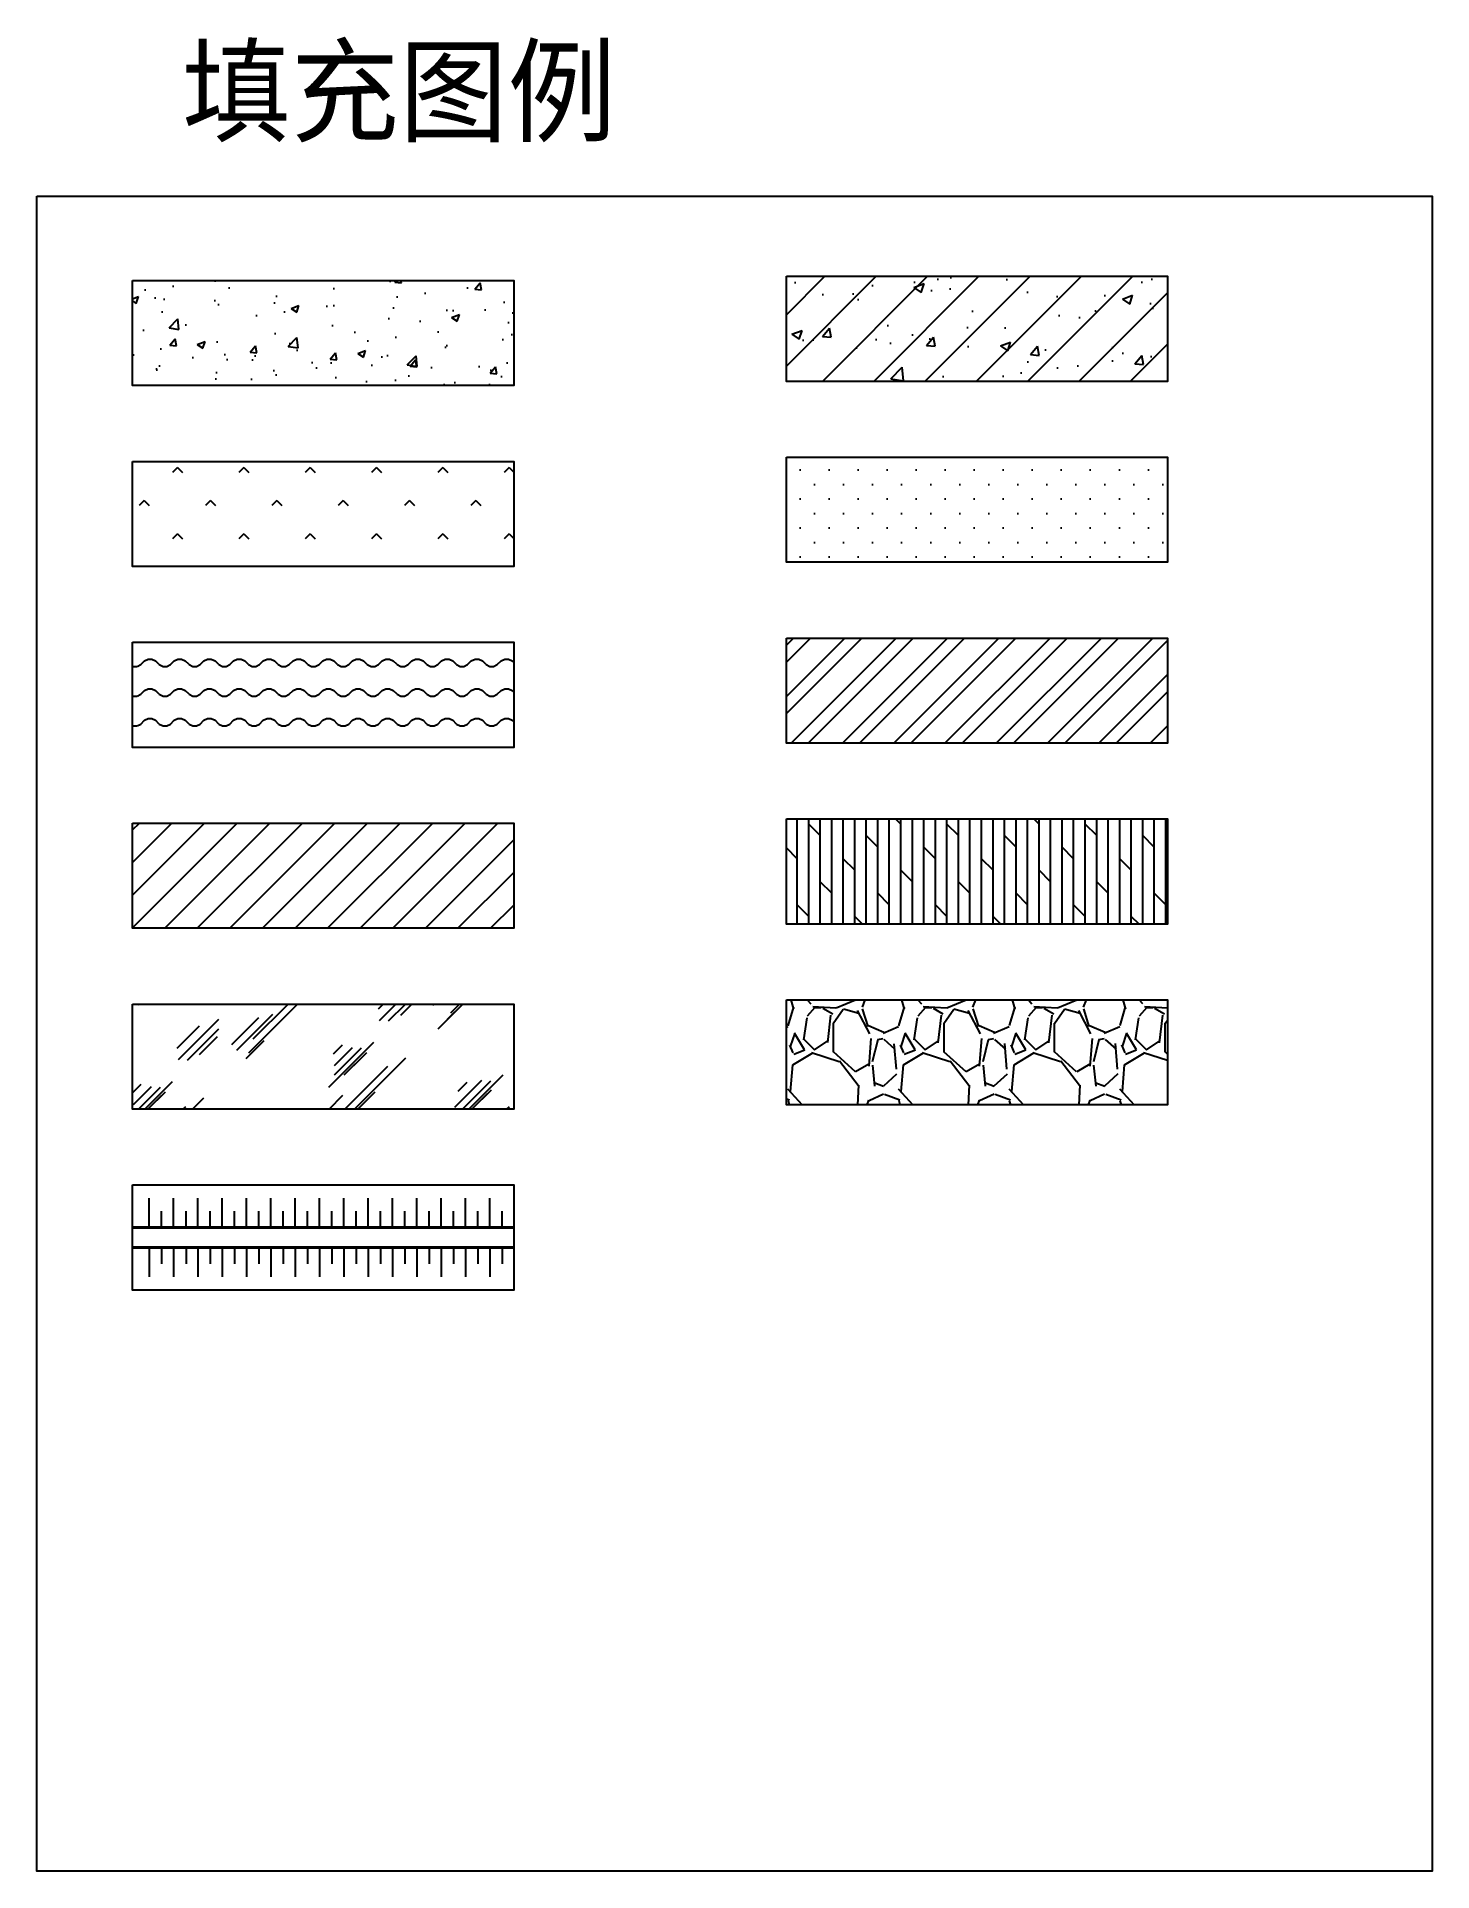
# Model space of a CAD drawing. Extents: x -231680 to 311509, y 18389 to 315840.
# Drawn here: x 111646 to 136646, y 73703 to 106556 of the extents above; entities that cross this region are included whole.
import ezdxf
from ezdxf.enums import TextEntityAlignment as Align

# ---------------------------------------------------------------- set-up
doc = ezdxf.new("R2010")
doc.units = 0
doc.header["$LTSCALE"] = 1000
doc.layers.add('L-TEXT文字标注', color=7, linetype='Continuous')
doc.styles.get("Standard").update_dxf_attribs({"font": ''})
doc.styles.get('Standard').set_extended_font_data('SimSun')

msp = doc.modelspace()

# ---------------------------------------------------------------- texts
at = {"layer": 'L-TEXT文字标注', "width": 0.95}
msp.add_text('填充图例', height=1500, dxfattribs=at).set_placement((118138.5, 105609), align=Align.MIDDLE)

# ---------------------------------------------------------------- blocks, each defined once
blk = doc.blocks.new('*U28')
for points in [[(-112, -262), (-112, 262)], [(112, -262), (112, 30)]]:
    blk.add_lwpolyline(points)
blk = doc.blocks.new('*U29')
at = {"color": 0, "linetype": 'ByBlock', "lineweight": -2, "transparency": 16777216}
for p in [(0, 0), (436, 0), (871, 0), (1307, 0), (1743, 0), (2178, 0), (2614, 0), (3050, 0), (3485, 0), (3921, 0), (4357, 0), (4793, 0), (5228, 0), (5664, 0), (6100, 0)]:
    blk.add_blockref('*U28', p, dxfattribs=at)
blk = doc.blocks.new('*U30')
for points in [[(-112, -262), (-112, 262)], [(112, -262), (112, 30)]]:
    blk.add_lwpolyline(points)
blk = doc.blocks.new('*U31')
at = {"color": 0, "linetype": 'ByBlock', "lineweight": -2, "transparency": 16777216}
for p in [(0, 0), (436, 0), (871, 0), (1307, 0), (1743, 0), (2178, 0), (2614, 0), (3050, 0), (3485, 0), (3921, 0), (4357, 0), (4793, 0), (5228, 0), (5664, 0), (6100, 0)]:
    blk.add_blockref('*U30', p, dxfattribs=at)

# ---------------------------------------------------------------- hatches: boundary and pattern name
h = msp.add_hatch()
h.set_pattern_fill('混凝土', color=256, scale=200)
h.set_pattern_definition([(50, (0, 0), (1434.52, -125.504), [150, -1650]), (355, (0, 0), (-277.503, 1504.384), [120, -1320]), (100.4514, (119.5, -10.5), (1157.019, 1378.879), [127.48, -1402.284]), (46.1842, (0, 400), (2134.482, -331.038), [225, -2475]), (96.6356, (177.9, 372.4), (1869.325, 1948.236), [191.22, -2103.426]), (351.1842, (0, 400), (1869.324, 1948.237), [180, -1980]), (21, (200, 300), (1193.814, -805.238), [150, -1650]), (326, (200, 300), (486.63, 1450.3), [120, -1320]), (71.4514, (299.5, 232.9), (1680.445, 645.061), [127.48, -1402.284]), (37.5, (0, 0), (24.3197, 665.7877), [0, -1304, 0, -1340, 0, -1325]), (7.5, (0, 0), (526.139, 788.8234), [0, -764, 0, -1274, 0, -505]), (327.5, (-446, 0), (1067.6449, -45.1097), [0, -500, 0, -1560, 0, -2070]), (317.5, (-646, 0), (1166.3723, 200.21), [0, -650, 0, -1036, 0, -1470])])
h.paths.add_polyline_path([(113364.8, 102190), (120191.6, 102190), (120191.6, 100307.6), (113364.8, 100307.6)])
h = msp.add_hatch()
h.set_pattern_fill('钢筋混凝土', color=256, scale=260)
h.set_pattern_definition([(45, (11711, 13032), (-459.6194, 459.6194), []), (50, (11711, 13032), (1864.876, -163.156), [195, -2145]), (355, (11711, 13032), (-360.753, 1955.7), [156, -1716]), (100.4514, (11866.4, 13018.4), (1504.124, 1792.543), [165.724, -1822.97]), (46.1842, (11711, 13552), (2774.827, -430.35), [292.5, -3217.5]), (96.6356, (11942.2, 13516.2), (2430.123, 2532.706), [248.587, -2734.454]), (351.1842, (11711, 13552), (2430.12, 2532.71), [234, -2574]), (21, (11971, 13422), (1551.958, -1046.809), [195, -2145]), (326, (11971, 13422), (632.62, 1885.39), [156, -1716]), (71.4514, (12100.3, 13334.8), (2184.579, 838.58), [165.724, -1822.97]), (37.5, (11711, 13032), (31.6156, 865.524), [0, -1695.2, 0, -1742, 0, -1722.5]), (7.5, (11711, 13032), (683.981, 1025.4705), [0, -993.2, 0, -1656.2, 0, -656.5]), (327.5, (11131.2, 13032), (1387.9383, -58.6427), [0, -650, 0, -2028, 0, -2691]), (317.5, (10871.2, 13032), (1516.284, 260.273), [0, -845, 0, -1346.8, 0, -1911])])
h.paths.add_polyline_path([(125075.8, 102265.5), (131902.6, 102265.5), (131902.6, 100383.1), (125075.8, 100383.1)])
h = msp.add_hatch()
h.set_pattern_fill('牧场', color=256, scale=200)
h.set_pattern_definition([(225, (118.8, 237.6), (594, -594), [126.0064, -714.0364]), (315, (118.8, 237.6), (594, 594), [126.0064, -714.0364])])
h.paths.add_polyline_path([(113364.8, 98950.9), (120191.6, 98950.9), (120191.6, 97068.5), (113364.8, 97068.5)])
h = msp.add_hatch()
h.set_pattern_fill('沙地', color=256, scale=260)
h.set_pattern_definition([(0, (260, 260), (260, 260), [0, -520])])
h.paths.add_polyline_path([(125075.8, 99026.4), (131902.6, 99026.4), (131902.6, 97143.9), (125075.8, 97143.9)])
h = msp.add_hatch()
h.set_pattern_fill('水域', color=256, scale=260)
h.set_pattern_definition([(0, (0, 0), (0, 532.2834), [66.5354, -465.748]), (26.56505, (66.54, 0), (532.28348, 5e-06), [74.3889, -1115.8331]), (333.43495, (465.75, 33.27), (532.28348, -2e-07), [74.3889, -1115.8331]), (45, (133.07, 33.27), (0, 532.2835), [94.0953, -658.6672]), (135, (465.75, 33.27), (-532.2835, 6e-14), [94.0953, -658.6672]), (26.56505, (199.6, 99.8), (532.28348, 5e-06), [74.3889, -1115.8331]), (333.43495, (332.68, 133.07), (532.28348, -2e-07), [74.3889, -1115.8331]), (0, (266.14, 133.07), (0, 532.2834), [66.5354, -465.748])])
h.paths.add_polyline_path([(113364.8, 95711.8), (120191.6, 95711.8), (120191.6, 93829.3), (113364.8, 93829.3)])
h = msp.add_hatch()
h.set_pattern_fill('金属', color=256, scale=260)
h.set_pattern_definition([(45, (0, 0), (-459.6194, 459.6194), []), (45, (306.4, 0), (-459.6194, 459.6194), [])])
h.paths.add_polyline_path([(125075.8, 95787.2), (131902.6, 95787.2), (131902.6, 93904.8), (125075.8, 93904.8)])
h = msp.add_hatch()
h.set_pattern_fill('ANSI31', color=256, scale=260)
h.set_pattern_definition([(45, (0, 0), (-291.8583, 291.8583), [])])
h.paths.add_polyline_path([(113364.8, 92472.6), (120191.6, 92472.6), (120191.6, 90590.2), (113364.8, 90590.2)])
h = msp.add_hatch()
h.set_pattern_fill('DOLMIT', color=256, scale=260, angle=90)
h.set_pattern_definition([(90, (0, 0), (-206.37294, 1e-14), []), (135, (0, 0), (-412.7456, -412.7456), [291.8555, -583.7104])])
h.paths.add_polyline_path([(125075.8, 92548.1), (131902.6, 92548.1), (131902.6, 90665.6), (125075.8, 90665.6)])
h = msp.add_hatch()
h.set_pattern_fill('玻璃2', color=256, scale=190)
h.set_pattern_definition([(45, (228, 114), (0, 2901.966), [1140, -684, 1140, -684, 456, -994.235]), (45, (171, 171), (0, 2901.966), [912, -1140, 684, -684, 798, -880.235]), (45, (171, 342), (0, 2901.966), [684, -1368, 456, -684, 1026, -880.235]), (45, (342, 171), (0, 2901.966), [684, -1368, 570, -2476.235]), (45, (513, 342), (0, 2901.966), [342, -1710, 228, -2818.235]), (45, (228, 627), (0, 2901.966), [228, -1710, 228, -912, 570, -1450.235]), (45, (1254, 456), (0, 2901.966), [1140, -1710, 1368, -903.035]), (45, (1254, 285), (0, 2901.966), [1596, -1140, 1710, -675.035]), (45, (1539, 513), (0, -3224.407), [1140, -1596, 912, -1450.235]), (45, (1368, 855), (0, 2901.966), [570, -2280, 684, -1564.235]), (45, (1710, 684), (0, 2901.966), [456, -2280, 456, -1906.235])])
h.paths.add_polyline_path([(113364.8, 89233.5), (120191.6, 89233.5), (120191.6, 87351), (113364.8, 87351)])
h = msp.add_hatch()
h.set_pattern_fill('GRAVEL', color=256, scale=260, angle=90)
h.set_pattern_definition([(318.0128, (-1981.2, 1426.46), (17830.82191, -15849.61347), [266.542, -26387.79]), (274.9697, (-1783.08, 1248.16), (-1981.18602, 23774.43846), [457.396, -45282.12]), (222.5104, (-1743.46, 792.48), (21793.22129, 19811.98558), [322.516, -31929.066]), (357.2737, (-1248.16, 19.81), (-39623.98725, 1981.1914), [416.524, -41235.792]), (22.8337, (-832.1, 5e-14), (-23774.41352, -9906.028123), [408.435, -40435.044]), (87.2737, (-455.68, 158.5), (-1981.1914, -39623.98725), [416.524, -41235.792]), (127.6942, (-435.864, 574.55), (19811.98234, -25755.616272), [550.831, -54532.218]), (162.2553, (-772.67, 1010.41), (-43586.41264, 13868.42774), [520.042, -51484.134]), (211.4296, (-1267.97, 1168.91), (-25755.569705, -15849.604084), [417.934, -41375.49]), (265.2364, (-1624.58, 950.98), (1981.1814, 21793.18288), [477.136, -23379.642]), (312.3974, (-1664.21, 475.49), (21793.171647, -23774.400715), [617.04, -61087.104]), (228.8141, (-1228.34, 1981.2), (-11887.18171, -13868.39117), [210.604, -20849.868]), (261.4692, (-1367.03, 1822.7), (3962.409984, 25755.560685), [400.672, -39666.588]), (315, (-1426.5, 1426.5), (1981.199, -5e-13), [280.183, -2521.654]), (293.1986, (-1664.2, 1287.78), (-3962.41737, 9906.0334), [150.884, -14937.468]), (21.8014, (-1604.77, 1149.1), (-5943.6038, -1981.2014), [213.381, -10455.744]), (120.9638, (-1406.65, 1228.34), (-3962.4031, 5943.5937), [346.57, -11205.714]), (251.5651, (-1584.96, 1525.5), (1981.197, 3962.4018), [250.604, -6014.502]), (106.3895, (-1604.77, 1e-13), (-5943.58764, 19812.01093), [351.069, -34755.864]), (160.3462, (-1703.83, 336.8), (21793.16918, -7924.77792), [294.527, -29158.116]), (23.1986, (-1981.2, 1525.52), (-9906.0334, -3962.41737), [301.766, -14786.616]), (73.6105, (-1703.83, 1644.4), (-5943.58764, -19812.01093), [351.069, -34755.864]), (69.444, (-376.43, 2e-14), (-3962.3952, -9906.0123), [338.547, -16588.806]), (24.7751, (-257.56, 316.99), (-21793.18988, -9905.97691), [283.664, -28082.808]), (156.8014, (9e-14, 1545.34), (-9906.0334, 3962.41737), [301.766, -14786.616]), (107.354, (-277.37, 1664.21), (7924.78805, -25755.60139), [332.11, -32878.872]), (159.444, (4e-14, 574.55), (9906.0123, -3962.3952), [169.274, -16758.144]), (191.3099, (9e-14, 1426.46), (-7924.7746, -1981.1902), [101.022, -10001.16]), (255.9638, (-99.06, 1406.65), (1981.1966, 5943.6042), [408.435, -7760.26]), (276.009, (-198.12, 1010.41), (-1981.195373, 19811.970785), [378.508, -37472.292]), (33.6901, (-1228.34, 1228.34), (-3962.3962, -1981.2007), [285.733, -6857.588]), (83.1572, (-990.6, 1386.84), (3962.417746, 33680.41393), [498.854, -49386.48]), (150.9454, (-931.16, 1882.14), (13868.36694, -7924.78157), [203.976, -20193.732]), (180, (-1109.5, 1981.2), (-1981.2, -1981.2), [118.872, -1862.328]), (210.2564, (-257.56, 970.79), (13868.393, 7924.7832), [275.236, -27248.442]), (138.0128, (-495.3, 832.1), (-17830.82191, 15849.61347), [533.086, -26121.264]), (90, (-891.5, 1188.7), (-1981.2, 1981.2), [515.112, -1466.088]), (55.3048, (-891.54, 1703.83), (-13868.40132, -19811.96567), [313.256, -31012.254]), (344.0546, (-713.23, 1961.4), (7924.8189, -1981.20505), [288.467, -14134.926]), (297.646, (-435.86, 1882.14), (19812.01246, -37642.78678), [469.673, -46497.75]), (265.4261, (-217.93, 1466.09), (-1981.190415, -25755.60593), [496.883, -49191.324]), (265.4261, (-217.93, 1466.09), (-1981.190415, -25755.60593), [496.883, -49191.324])])
h.paths.add_polyline_path([(125075.8, 89308.9), (131902.6, 89308.9), (131902.6, 87426.5), (125075.8, 87426.5)])

# ---------------------------------------------------------------- linework, layer by layer
for points in [[(111646.2, 103703.4), (136646.2, 103703.4), (136646.2, 73703.4), (111646.2, 73703.4)], [(113364.8, 102190), (120191.6, 102190), (120191.6, 100307.6), (113364.8, 100307.6)], [(125075.8, 102265.5), (131902.6, 102265.5), (131902.6, 100383.1), (125075.8, 100383.1)], [(113364.8, 98950.9), (120191.6, 98950.9), (120191.6, 97068.5), (113364.8, 97068.5)], [(125075.8, 99026.4), (131902.6, 99026.4), (131902.6, 97143.9), (125075.8, 97143.9)], [(113364.8, 95711.8), (120191.6, 95711.8), (120191.6, 93829.3), (113364.8, 93829.3)], [(125075.8, 95787.2), (131902.6, 95787.2), (131902.6, 93904.8), (125075.8, 93904.8)], [(113364.8, 92472.6), (120191.6, 92472.6), (120191.6, 90590.2), (113364.8, 90590.2)], [(125075.8, 92548.1), (131902.6, 92548.1), (131902.6, 90665.6), (125075.8, 90665.6)], [(113364.8, 89233.5), (120191.6, 89233.5), (120191.6, 87351), (113364.8, 87351)], [(125075.8, 89308.9), (131902.6, 89308.9), (131902.6, 87426.5), (125075.8, 87426.5)], [(113364.8, 85994.3), (120191.6, 85994.3), (120191.6, 84111.9), (113364.8, 84111.9)]]:
    msp.add_lwpolyline(points, close=True)
at = {"const_width": 50}
for points in [[(113364.8, 85232.6), (120191.6, 85232.6)], [(113364.8, 84873.7), (120191.6, 84873.7)]]:
    msp.add_lwpolyline(points, dxfattribs=at)

# ---------------------------------------------------------------- block references
msp.add_blockref('*U29', (113773, 85494.5))
at = {"xscale": -1, "rotation": 180}
msp.add_blockref('*U31', (113773, 84611.7), dxfattribs=at)

msp.set_redraw_order([(e.dxf.handle, doc.entitydb.next_handle()) for e in msp.query("TEXT MTEXT ATTDEF DIMENSION ARC_DIMENSION")])  # texts and dimensions are drawn at this point

doc.saveas('drawing.dxf')
